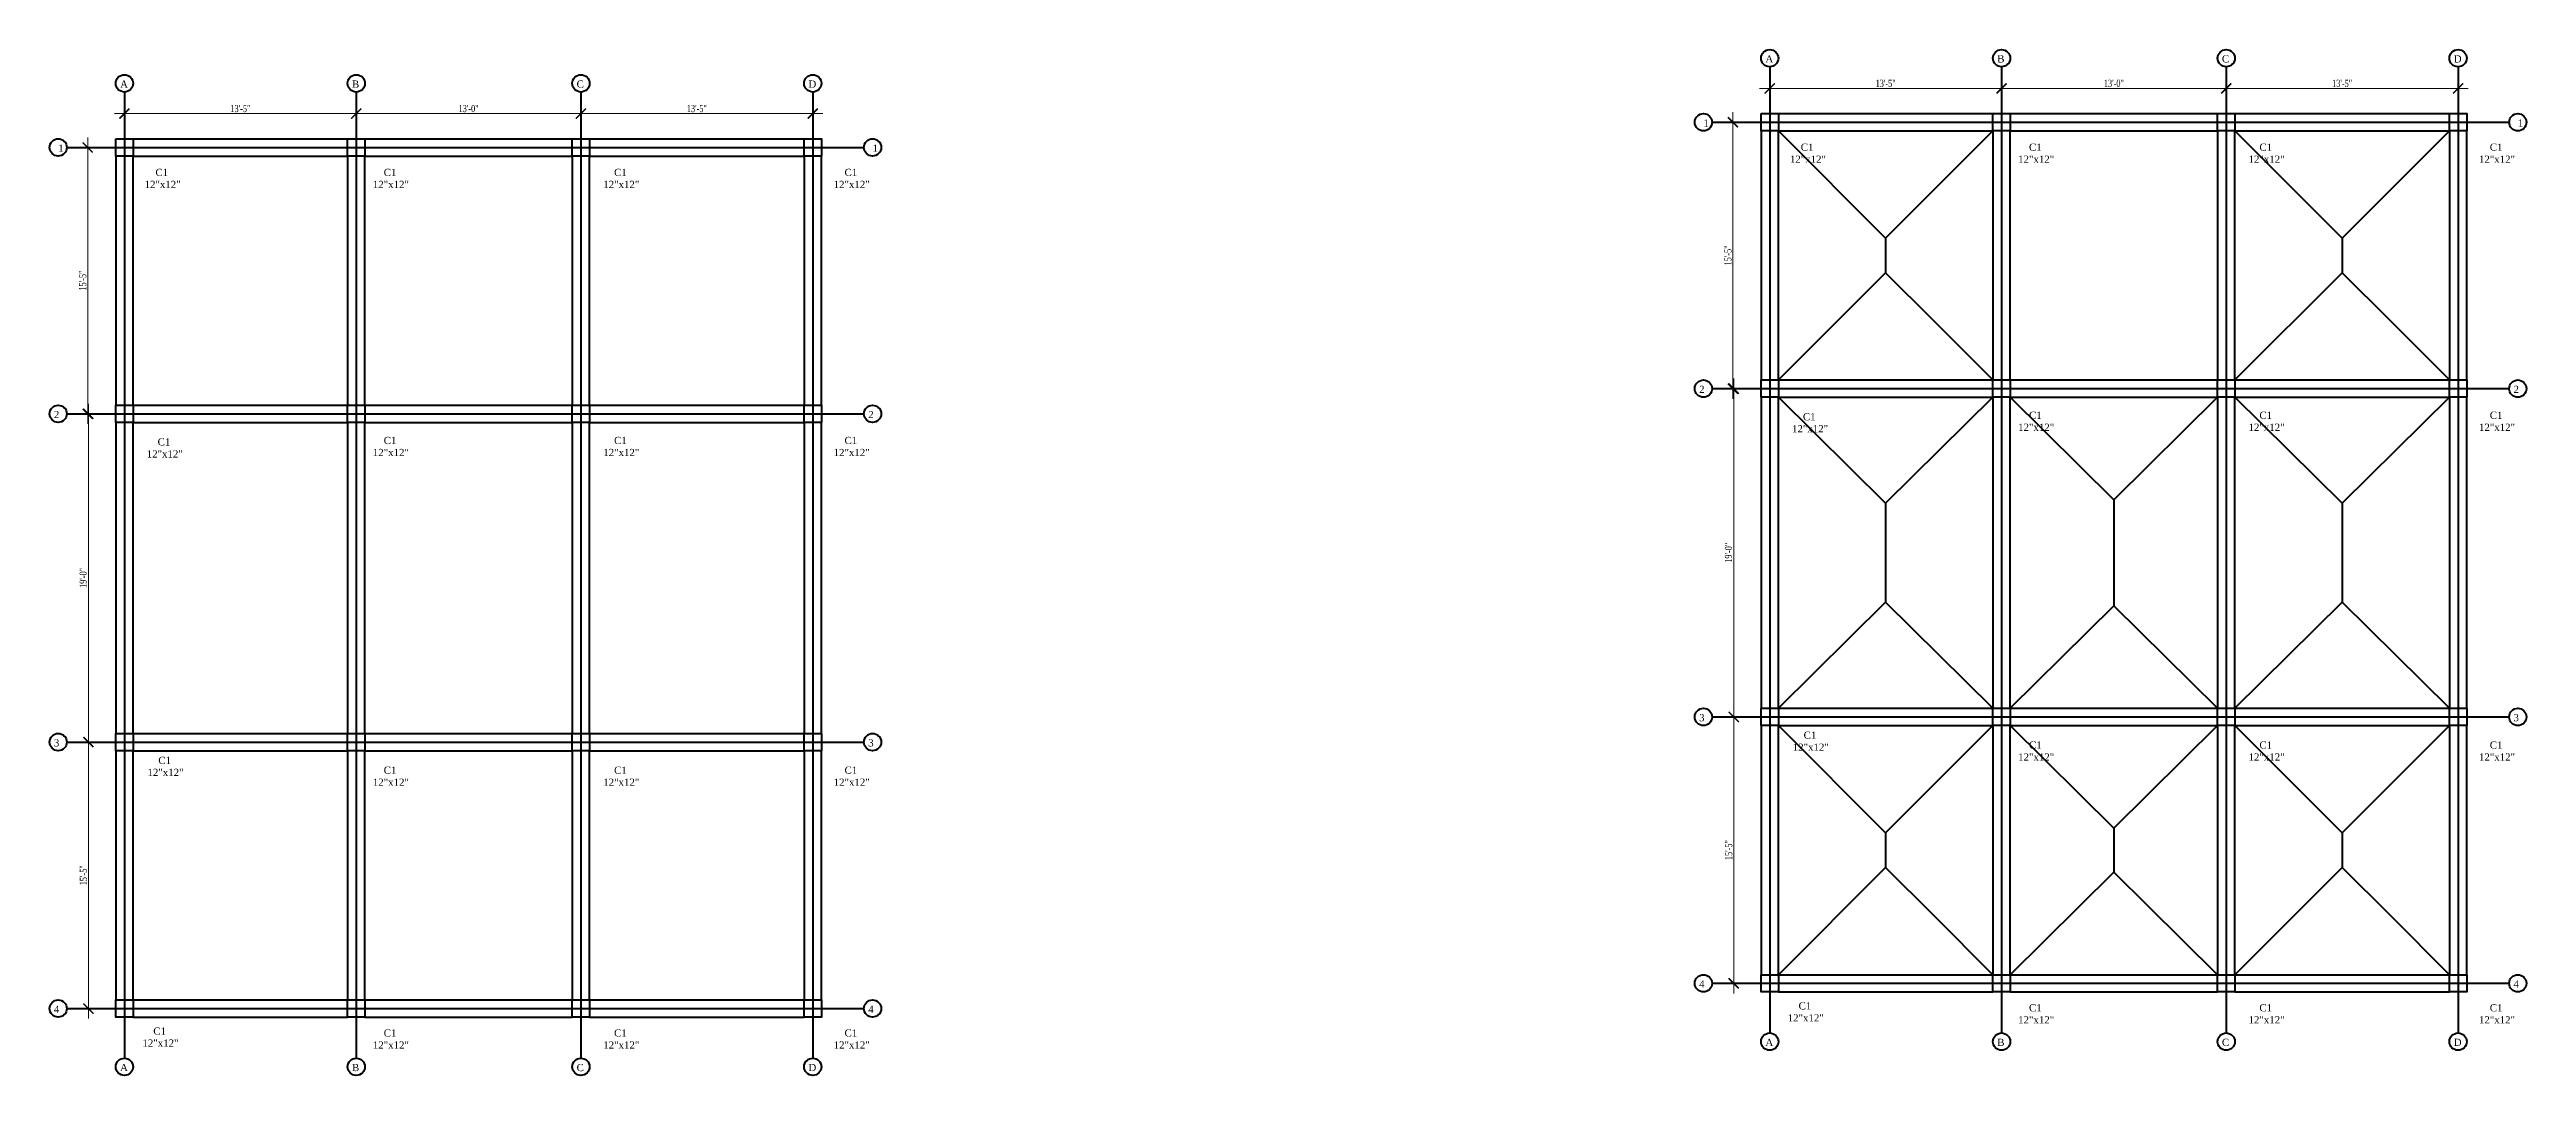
# Model space of a CAD drawing. Header units: inches. Extents: x -79350 to 491628, y -93215 to 155882.
# Drawn here: x -37226 to -35506, y -10652 to -9940 of the extents above; entities that cross this region are included whole.
import ezdxf

# ---------------------------------------------------------------- set-up
doc = ezdxf.new("R2010")
doc.units = ezdxf.units.IN
doc.header["$MEASUREMENT"] = 0
doc.linetypes.add('ACAD_ISO03W100', pattern=[30, 12, -18])
doc.layers.get('0').update_dxf_attribs({"lineweight": 30})
for name, color, linetype, lineweight in [('Beam Line', 6, 'ACAD_ISO03W100', 25), ('Column', 1, 'Continuous', 30), ('LINE', 7, 'Continuous', 20)]:
    doc.layers.add(name, color=color, linetype=linetype, lineweight=lineweight)
doc.styles.get("Standard").update_dxf_attribs({"font": 'times.ttf', "height": 12})
doc.styles.add('Text', font='times.ttf', dxfattribs={"width": 0.75, "height": 5})
doc.dimstyles.new('Grid Dimension', dxfattribs={"dimscale": 0, "dimtxt": 5, "dimasz": 7, "dimexe": 7, "dimexo": 1, "dimgap": 1, "dimtad": 1, "dimdec": 0, "dimlfac": -1, "dimzin": 3, "dimdsep": 46, "dimlunit": 3, "dimtxsty": 'Text', "dimblk": 'ARCHTICK', "dimcen": 0.9, "dimdle": 7, "dimclrt": 5, "dimadec": 0, "dimazin": 0, "dimtfac": 0.75, "dimtdec": 0, "dimtix": 1, "dimtofl": 0, "dimtmove": 0, "dimatfit": 0, "dimldrblk": 'ARCHTICK', "dimfxl": 1, "dimtolj": 1, "dimtzin": 0, "dimlwd": -1, "dimlwe": -1, "dimarcsym": 0})

msp = doc.modelspace()

# ---------------------------------------------------------------- texts
at = {"layer": 'LINE', "lineweight": 40, "char_height": 5, "attachment_point": 1}
for s, width, insert in [('A', 24, (-36035, -9944)), ('B', 24, (-35874, -9944)), ('C', 24, (-35718, -9944)), ('D', 24, (-35557, -9944)), ('A', 24, (-37177.5, -9961.5)), ('B', 24, (-37016.5, -9961.5)), ('C', 24, (-36860.5, -9961.5)), ('D', 24, (-36699.5, -9961.5)), ('1', 24, (-36078, -9988.5)), ('1', 24, (-35512.5, -9988.5)), ('1', 24, (-37220.5, -10006)), ('1', 24, (-36655, -10006)), ('{\\C5;    C1^J12"x12"}', 37, (-36018, -10005.33)), ('{\\C5;    C1^J12"x12"}', 37, (-35859.5, -10005.33)), ('{\\C5;    C1^J12"x12"}', 37, (-35699.5, -10005.33)), ('{\\C5;    C1^J12"x12"}', 37, (-35539.5, -10005.33)), ('{\\C5;    C1^J12"x12"}', 37, (-37160.5, -10022.83)), ('{\\C5;    C1^J12"x12"}', 37, (-37002, -10022.83)), ('{\\C5;    C1^J12"x12"}', 37, (-36842, -10022.83)), ('{\\C5;    C1^J12"x12"}', 37, (-36682, -10022.83)), ('2', 24, (-36081, -10173.5)), ('2', 24, (-35515.5, -10173.5)), ('2', 24, (-37223.5, -10191)), ('2', 24, (-36658, -10191)), ('{\\C5;    C1^J12"x12"}', 37, (-36016.5, -10192.5)), ('{\\C5;    C1^J12"x12"}', 37, (-35859.5, -10191.5)), ('{\\C5;    C1^J12"x12"}', 37, (-35699.5, -10191.5)), ('{\\C5;    C1^J12"x12"}', 37, (-35539.5, -10191.5)), ('{\\C5;    C1^J12"x12"}', 37, (-37159, -10210)), ('{\\C5;    C1^J12"x12"}', 37, (-37002, -10209)), ('{\\C5;    C1^J12"x12"}', 37, (-36842, -10209)), ('{\\C5;    C1^J12"x12"}', 37, (-36682, -10209)), ('3', 24, (-36081, -10401.5)), ('3', 24, (-35515.5, -10401.5)), ('3', 24, (-37223.5, -10419)), ('3', 24, (-36658, -10419)), ('{\\C5;    C1^J12"x12"}', 37, (-36016, -10413.67)), ('{\\C5;    C1^J12"x12"}', 37, (-35859.5, -10420.5)), ('{\\C5;    C1^J12"x12"}', 37, (-35699.5, -10420.5)), ('{\\C5;    C1^J12"x12"}', 37, (-35539.5, -10420.5)), ('{\\C5;    C1^J12"x12"}', 37, (-37158.5, -10431.17)), ('{\\C5;    C1^J12"x12"}', 37, (-37002, -10438)), ('{\\C5;    C1^J12"x12"}', 37, (-36842, -10438)), ('{\\C5;    C1^J12"x12"}', 37, (-36682, -10438)), ('4', 24, (-36081, -10586.5)), ('4', 24, (-35515.5, -10586.5)), ('4', 24, (-37223.5, -10604)), ('4', 24, (-36658, -10604)), ('{\\C5;    C1^J12"x12"}', 37, (-36019.5, -10601.67)), ('{\\C5;    C1^J12"x12"}', 37, (-35859.5, -10603)), ('{\\C5;    C1^J12"x12"}', 37, (-35699.5, -10603)), ('{\\C5;    C1^J12"x12"}', 37, (-35539.5, -10603)), ('{\\C5;    C1^J12"x12"}', 37, (-37162, -10619.17)), ('{\\C5;    C1^J12"x12"}', 37, (-37002, -10620.5)), ('{\\C5;    C1^J12"x12"}', 37, (-36842, -10620.5)), ('{\\C5;    C1^J12"x12"}', 37, (-36682, -10620.5)), ('A', 24, (-36035, -10627)), ('B', 24, (-35874, -10627)), ('C', 24, (-35718, -10627)), ('D', 24, (-35557, -10627)), ('A', 24, (-37177.5, -10644.5)), ('B', 24, (-37016.5, -10644.5)), ('C', 24, (-36860.5, -10644.5)), ('D', 24, (-36699.5, -10644.5))]:
    msp.add_mtext_dynamic_manual_height_columns(s, width=width, gutter_width=60, heights=[0], dxfattribs=dict(at, insert=insert))

# ---------------------------------------------------------------- blocks, each defined once
blk = doc.blocks.new('_ArchTick')
at = {"color": 0, "linetype": 'ByBlock', "const_width": 0.15}
blk.add_lwpolyline([(-0.5, -0.5), (0.5, 0.5)], dxfattribs=at)
blk = doc.blocks.new('*D209')
at = {"layer": 'Defpoints', "color": 0, "lineweight": 40, "transparency": 16777216}
for p in [(-37174.5, -9982), (-37013.5, -9982), (-37013.5, -9984.5)]:
    blk.add_point(p, dxfattribs=at)
at = {"layer": 'LINE', "color": 0, "transparency": 16777216}
for p, q in [((-37181.5, -9984.5), (-37006.5, -9984.5)), ((-37174.5, -9983), (-37174.5, -9991.5)), ((-37013.5, -9983), (-37013.5, -9991.5))]:
    blk.add_line(p, q, dxfattribs=at)
at = {"layer": 'LINE', "color": 0, "transparency": 16777216, "xscale": 7, "yscale": 7, "zscale": 7, "rotation": 180}
blk.add_blockref('_ArchTick', (-37174.5, -9984.5), dxfattribs=at)
at = {"layer": 'LINE', "color": 0, "transparency": 16777216, "xscale": 7, "yscale": 7, "zscale": 7}
blk.add_blockref('_ArchTick', (-37013.5, -9984.5), dxfattribs=at)
at = {"layer": 'LINE', "color": 5, "lineweight": 40, "transparency": 16777216, "insert": (-37094, -9981), "char_height": 5, "attachment_point": 5, "style": 'Text'}
blk.add_mtext('\\A1;13\'-5"', dxfattribs=at)
blk = doc.blocks.new('*D210')
at = {"layer": 'Defpoints', "color": 0, "lineweight": 40, "transparency": 16777216}
for p in [(-37013.5, -9984.5), (-36857.5, -9984.5), (-36857.5, -9984.5)]:
    blk.add_point(p, dxfattribs=at)
at = {"layer": 'LINE', "color": 0, "transparency": 16777216}
for p, q in [((-37020.5, -9984.5), (-36850.5, -9984.5)), ((-37013.5, -9983.5), (-37013.5, -9977.5)), ((-36857.5, -9983.5), (-36857.5, -9977.5))]:
    blk.add_line(p, q, dxfattribs=at)
at = {"layer": 'LINE', "color": 0, "transparency": 16777216, "xscale": 7, "yscale": 7, "zscale": 7, "rotation": 180}
blk.add_blockref('_ArchTick', (-37013.5, -9984.5), dxfattribs=at)
at = {"layer": 'LINE', "color": 0, "transparency": 16777216, "xscale": 7, "yscale": 7, "zscale": 7}
blk.add_blockref('_ArchTick', (-36857.5, -9984.5), dxfattribs=at)
at = {"layer": 'LINE', "color": 5, "lineweight": 40, "transparency": 16777216, "insert": (-36935.5, -9981), "char_height": 5, "attachment_point": 5, "style": 'Text'}
blk.add_mtext('\\A1;13\'-0"', dxfattribs=at)
blk = doc.blocks.new('*D211')
at = {"layer": 'Defpoints', "color": 0, "lineweight": 40, "transparency": 16777216}
for p in [(-36857.5, -9984.5), (-36696.5, -9984.5), (-36696.5, -9984.5)]:
    blk.add_point(p, dxfattribs=at)
at = {"layer": 'LINE', "color": 0, "transparency": 16777216}
for p, q in [((-36864.5, -9984.5), (-36689.5, -9984.5)), ((-36857.5, -9983.5), (-36857.5, -9977.5)), ((-36696.5, -9983.5), (-36696.5, -9977.5))]:
    blk.add_line(p, q, dxfattribs=at)
at = {"layer": 'LINE', "color": 0, "transparency": 16777216, "xscale": 7, "yscale": 7, "zscale": 7, "rotation": 180}
blk.add_blockref('_ArchTick', (-36857.5, -9984.5), dxfattribs=at)
at = {"layer": 'LINE', "color": 0, "transparency": 16777216, "xscale": 7, "yscale": 7, "zscale": 7}
blk.add_blockref('_ArchTick', (-36696.5, -9984.5), dxfattribs=at)
at = {"layer": 'LINE', "color": 5, "lineweight": 40, "transparency": 16777216, "insert": (-36777, -9981), "char_height": 5, "attachment_point": 5, "style": 'Text'}
blk.add_mtext('\\A1;13\'-5"', dxfattribs=at)
blk = doc.blocks.new('*D212')
at = {"layer": 'Defpoints', "color": 0, "lineweight": 40, "transparency": 16777216}
for p in [(-37214.5, -10008), (-37214.5, -10193), (-37200, -10193)]:
    blk.add_point(p, dxfattribs=at)
at = {"layer": 'LINE', "color": 0, "transparency": 16777216}
for p, q in [((-37213.5, -10008), (-37193, -10008)), ((-37200, -10001), (-37200, -10200)), ((-37213.5, -10193), (-37193, -10193))]:
    blk.add_line(p, q, dxfattribs=at)
at = {"layer": 'LINE', "color": 0, "transparency": 16777216, "xscale": 7, "yscale": 7, "zscale": 7}
for p, rotation in [((-37200, -10008), 90), ((-37200, -10193), 270)]:
    blk.add_blockref('_ArchTick', p, dxfattribs=dict(at, rotation=rotation))
at = {"layer": 'LINE', "color": 5, "lineweight": 40, "transparency": 16777216, "insert": (-37203.5, -10100.5), "char_height": 5, "attachment_point": 5, "rotation": 90, "style": 'Text'}
blk.add_mtext('\\A1;15\'-5"', dxfattribs=at)
blk = doc.blocks.new('*D213')
at = {"layer": 'Defpoints', "color": 0, "lineweight": 40, "transparency": 16777216}
for p in [(-37199.5, -10193), (-37199.5, -10421), (-37199.5, -10421)]:
    blk.add_point(p, dxfattribs=at)
at = {"layer": 'LINE', "color": 0, "transparency": 16777216}
for p, q in [((-37200.5, -10193), (-37206.5, -10193)), ((-37199.5, -10186), (-37199.5, -10428)), ((-37200.5, -10421), (-37206.5, -10421))]:
    blk.add_line(p, q, dxfattribs=at)
at = {"layer": 'LINE', "color": 0, "transparency": 16777216, "xscale": 7, "yscale": 7, "zscale": 7}
for p, rotation in [((-37199.5, -10193), 90), ((-37199.5, -10421), 270)]:
    blk.add_blockref('_ArchTick', p, dxfattribs=dict(at, rotation=rotation))
at = {"layer": 'LINE', "color": 5, "lineweight": 40, "transparency": 16777216, "insert": (-37203.1, -10307), "char_height": 5, "attachment_point": 5, "rotation": 90, "style": 'Text'}
blk.add_mtext('\\A1;19\'-0"', dxfattribs=at)
blk = doc.blocks.new('*D214')
at = {"layer": 'Defpoints', "color": 0, "lineweight": 40, "transparency": 16777216}
for p in [(-37199.5, -10421), (-37199.5, -10606), (-37199.5, -10606)]:
    blk.add_point(p, dxfattribs=at)
at = {"layer": 'LINE', "color": 0, "transparency": 16777216}
for p, q in [((-37200.5, -10421), (-37206.5, -10421)), ((-37199.5, -10414), (-37199.5, -10613)), ((-37200.5, -10606), (-37206.5, -10606))]:
    blk.add_line(p, q, dxfattribs=at)
at = {"layer": 'LINE', "color": 0, "transparency": 16777216, "xscale": 7, "yscale": 7, "zscale": 7}
for p, rotation in [((-37199.5, -10421), 90), ((-37199.5, -10606), 270)]:
    blk.add_blockref('_ArchTick', p, dxfattribs=dict(at, rotation=rotation))
at = {"layer": 'LINE', "color": 5, "lineweight": 40, "transparency": 16777216, "insert": (-37203, -10513.5), "char_height": 5, "attachment_point": 5, "rotation": 90, "style": 'Text'}
blk.add_mtext('\\A1;15\'-5"', dxfattribs=at)
blk = doc.blocks.new('*D229')
at = {"layer": 'Defpoints', "color": 0, "lineweight": 40, "transparency": 16777216}
for p in [(-36032, -9964.5), (-35871, -9964.5), (-35871, -9967)]:
    blk.add_point(p, dxfattribs=at)
at = {"layer": 'LINE', "color": 0, "transparency": 16777216}
for p, q in [((-36039, -9967), (-35864, -9967)), ((-36032, -9965.5), (-36032, -9974)), ((-35871, -9965.5), (-35871, -9974))]:
    blk.add_line(p, q, dxfattribs=at)
at = {"layer": 'LINE', "color": 0, "transparency": 16777216, "xscale": 7, "yscale": 7, "zscale": 7, "rotation": 180}
blk.add_blockref('_ArchTick', (-36032, -9967), dxfattribs=at)
at = {"layer": 'LINE', "color": 0, "transparency": 16777216, "xscale": 7, "yscale": 7, "zscale": 7}
blk.add_blockref('_ArchTick', (-35871, -9967), dxfattribs=at)
at = {"layer": 'LINE', "color": 5, "lineweight": 40, "transparency": 16777216, "insert": (-35951.5, -9963.5), "char_height": 5, "attachment_point": 5, "style": 'Text'}
blk.add_mtext('\\A1;13\'-5"', dxfattribs=at)
blk = doc.blocks.new('*D230')
at = {"layer": 'Defpoints', "color": 0, "lineweight": 40, "transparency": 16777216}
for p in [(-35871, -9967), (-35715, -9967), (-35715, -9967)]:
    blk.add_point(p, dxfattribs=at)
at = {"layer": 'LINE', "color": 0, "transparency": 16777216}
for p, q in [((-35878, -9967), (-35708, -9967)), ((-35871, -9966), (-35871, -9960)), ((-35715, -9966), (-35715, -9960))]:
    blk.add_line(p, q, dxfattribs=at)
at = {"layer": 'LINE', "color": 0, "transparency": 16777216, "xscale": 7, "yscale": 7, "zscale": 7, "rotation": 180}
blk.add_blockref('_ArchTick', (-35871, -9967), dxfattribs=at)
at = {"layer": 'LINE', "color": 0, "transparency": 16777216, "xscale": 7, "yscale": 7, "zscale": 7}
blk.add_blockref('_ArchTick', (-35715, -9967), dxfattribs=at)
at = {"layer": 'LINE', "color": 5, "lineweight": 40, "transparency": 16777216, "insert": (-35793, -9963.5), "char_height": 5, "attachment_point": 5, "style": 'Text'}
blk.add_mtext('\\A1;13\'-0"', dxfattribs=at)
blk = doc.blocks.new('*D231')
at = {"layer": 'Defpoints', "color": 0, "lineweight": 40, "transparency": 16777216}
for p in [(-35715, -9967), (-35554, -9967), (-35554, -9967)]:
    blk.add_point(p, dxfattribs=at)
at = {"layer": 'LINE', "color": 0, "transparency": 16777216}
for p, q in [((-35722, -9967), (-35547, -9967)), ((-35715, -9966), (-35715, -9960)), ((-35554, -9966), (-35554, -9960))]:
    blk.add_line(p, q, dxfattribs=at)
at = {"layer": 'LINE', "color": 0, "transparency": 16777216, "xscale": 7, "yscale": 7, "zscale": 7, "rotation": 180}
blk.add_blockref('_ArchTick', (-35715, -9967), dxfattribs=at)
at = {"layer": 'LINE', "color": 0, "transparency": 16777216, "xscale": 7, "yscale": 7, "zscale": 7}
blk.add_blockref('_ArchTick', (-35554, -9967), dxfattribs=at)
at = {"layer": 'LINE', "color": 5, "lineweight": 40, "transparency": 16777216, "insert": (-35634.5, -9963.5), "char_height": 5, "attachment_point": 5, "style": 'Text'}
blk.add_mtext('\\A1;13\'-5"', dxfattribs=at)
blk = doc.blocks.new('*D232')
at = {"layer": 'Defpoints', "color": 0, "lineweight": 40, "transparency": 16777216}
for p in [(-36072, -9990.5), (-36072, -10175.5), (-36057.5, -10175.5)]:
    blk.add_point(p, dxfattribs=at)
at = {"layer": 'LINE', "color": 0, "transparency": 16777216}
for p, q in [((-36071, -9990.5), (-36050.5, -9990.5)), ((-36057.5, -9983.5), (-36057.5, -10182.5)), ((-36071, -10175.5), (-36050.5, -10175.5))]:
    blk.add_line(p, q, dxfattribs=at)
at = {"layer": 'LINE', "color": 0, "transparency": 16777216, "xscale": 7, "yscale": 7, "zscale": 7}
for p, rotation in [((-36057.5, -9990.5), 90), ((-36057.5, -10175.5), 270)]:
    blk.add_blockref('_ArchTick', p, dxfattribs=dict(at, rotation=rotation))
at = {"layer": 'LINE', "color": 5, "lineweight": 40, "transparency": 16777216, "insert": (-36061, -10083), "char_height": 5, "attachment_point": 5, "rotation": 90, "style": 'Text'}
blk.add_mtext('\\A1;15\'-5"', dxfattribs=at)
blk = doc.blocks.new('*D233')
at = {"layer": 'Defpoints', "color": 0, "lineweight": 40, "transparency": 16777216}
for p in [(-36057, -10175.5), (-36057, -10403.5), (-36057, -10403.5)]:
    blk.add_point(p, dxfattribs=at)
at = {"layer": 'LINE', "color": 0, "transparency": 16777216}
for p, q in [((-36058, -10175.5), (-36064, -10175.5)), ((-36057, -10168.5), (-36057, -10410.5)), ((-36058, -10403.5), (-36064, -10403.5))]:
    blk.add_line(p, q, dxfattribs=at)
at = {"layer": 'LINE', "color": 0, "transparency": 16777216, "xscale": 7, "yscale": 7, "zscale": 7}
for p, rotation in [((-36057, -10175.5), 90), ((-36057, -10403.5), 270)]:
    blk.add_blockref('_ArchTick', p, dxfattribs=dict(at, rotation=rotation))
at = {"layer": 'LINE', "color": 5, "lineweight": 40, "transparency": 16777216, "insert": (-36060.6, -10289.5), "char_height": 5, "attachment_point": 5, "rotation": 90, "style": 'Text'}
blk.add_mtext('\\A1;19\'-0"', dxfattribs=at)
blk = doc.blocks.new('*D234')
at = {"layer": 'Defpoints', "color": 0, "lineweight": 40, "transparency": 16777216}
for p in [(-36057, -10403.5), (-36057, -10588.5), (-36057, -10588.5)]:
    blk.add_point(p, dxfattribs=at)
at = {"layer": 'LINE', "color": 0, "transparency": 16777216}
for p, q in [((-36058, -10403.5), (-36064, -10403.5)), ((-36057, -10396.5), (-36057, -10595.5)), ((-36058, -10588.5), (-36064, -10588.5))]:
    blk.add_line(p, q, dxfattribs=at)
at = {"layer": 'LINE', "color": 0, "transparency": 16777216, "xscale": 7, "yscale": 7, "zscale": 7}
for p, rotation in [((-36057, -10403.5), 90), ((-36057, -10588.5), 270)]:
    blk.add_blockref('_ArchTick', p, dxfattribs=dict(at, rotation=rotation))
at = {"layer": 'LINE', "color": 5, "lineweight": 40, "transparency": 16777216, "insert": (-36060.5, -10496), "char_height": 5, "attachment_point": 5, "rotation": 90, "style": 'Text'}
blk.add_mtext('\\A1;15\'-5"', dxfattribs=at)

# ---------------------------------------------------------------- dimensions: what is measured, and where the dimension line sits
at = {"layer": 'LINE', "lineweight": 40}
for base, p1, p2, picture, middle in [((-35871, -9967), (-36032, -9964.5), (-35871, -9964.5), '*D229', (-35951.5, -9963.46)), ((-35715, -9967), (-35871, -9967), (-35715, -9967), '*D230', (-35793, -9963.46)), ((-35554, -9967), (-35715, -9967), (-35554, -9967), '*D231', (-35634.5, -9963.46)), ((-37013.5, -9984.5), (-37174.5, -9982), (-37013.5, -9982), '*D209', (-37094, -9980.96)), ((-36857.5, -9984.5), (-37013.5, -9984.5), (-36857.5, -9984.5), '*D210', (-36935.5, -9980.96)), ((-36696.5, -9984.5), (-36857.5, -9984.5), (-36696.5, -9984.5), '*D211', (-36777, -9980.96))]:
    dim = msp.add_linear_dim(base=base, p1=p1, p2=p2, dimstyle='Grid Dimension', override={"dimscale": 1}, dxfattribs=at)
    dim.commit()
    dim.dimension.update_dxf_attribs({"geometry": picture, "text_midpoint": middle})
for base, p1, p2, picture, middle in [((-36057.5, -10175.5), (-36072, -9990.5), (-36072, -10175.5), '*D232', (-36057.5, -10083)), ((-37200, -10193), (-37214.5, -10008), (-37214.5, -10193), '*D212', (-37200, -10100.5))]:
    dim = msp.add_linear_dim(base=base, p1=p1, p2=p2, angle=90, dimstyle='Grid Dimension', override={"dimscale": 1}, dxfattribs=at)
    dim.commit()
    dim.dimension.update_dxf_attribs({"geometry": picture, "text_midpoint": middle, "dimtype": 160})
for base, p1, p2, picture, middle in [((-36057, -10403.5), (-36057, -10175.5), (-36057, -10403.5), '*D233', (-36060.55, -10289.5)), ((-37199.5, -10421), (-37199.5, -10193), (-37199.5, -10421), '*D213', (-37203.05, -10307)), ((-36057, -10588.5), (-36057, -10403.5), (-36057, -10588.5), '*D234', (-36060.54, -10496)), ((-37199.5, -10606), (-37199.5, -10421), (-37199.5, -10606), '*D214', (-37203.04, -10513.5))]:
    dim = msp.add_linear_dim(base=base, p1=p1, p2=p2, angle=90, dimstyle='Grid Dimension', override={"dimscale": 1}, dxfattribs=at)
    dim.commit()
    dim.dimension.update_dxf_attribs({"geometry": picture, "text_midpoint": middle})

# ---------------------------------------------------------------- linework, layer by layer
at = {"layer": 'Beam Line', "linetype": 'ByBlock', "lineweight": 40}
for p, q in [((-36026, -9984.5), (-35877, -9984.5)), ((-35865, -9984.5), (-35721, -9984.5)), ((-35709, -9984.5), (-35560, -9984.5)), ((-37168.5, -10002), (-37019.5, -10002)), ((-37007.5, -10002), (-36863.5, -10002)), ((-36851.5, -10002), (-36702.5, -10002)), ((-36026, -9996.5), (-35877, -9996.5)), ((-35865, -9996.5), (-35721, -9996.5)), ((-35709, -9996.5), (-35560, -9996.5)), ((-37168.5, -10014), (-37019.5, -10014)), ((-37007.5, -10014), (-36863.5, -10014)), ((-36851.5, -10014), (-36702.5, -10014)), ((-36026, -10169.5), (-35877, -10169.5)), ((-36026, -10181.5), (-35877, -10181.5)), ((-35865, -10169.5), (-35715, -10169.5)), ((-35865, -10181.5), (-35721, -10181.5)), ((-35709, -10169.5), (-35560, -10169.5)), ((-35709, -10181.5), (-35560, -10181.5)), ((-37168.5, -10187), (-37019.5, -10187)), ((-37168.5, -10199), (-37019.5, -10199)), ((-37007.5, -10187), (-36857.5, -10187)), ((-37007.5, -10199), (-36863.5, -10199)), ((-36851.5, -10187), (-36702.5, -10187)), ((-36851.5, -10199), (-36702.5, -10199)), ((-36026, -10397.5), (-35877, -10397.5)), ((-35865, -10397.5), (-35721, -10397.5)), ((-35709, -10397.5), (-35560, -10397.5)), ((-37168.5, -10415), (-37019.5, -10415)), ((-37007.5, -10415), (-36863.5, -10415)), ((-36851.5, -10415), (-36702.5, -10415)), ((-36026, -10409.5), (-35877, -10409.5)), ((-35865, -10409.5), (-35721, -10409.5)), ((-35709, -10409.5), (-35560, -10409.5)), ((-37168.5, -10427), (-37019.5, -10427)), ((-37007.5, -10427), (-36863.5, -10427)), ((-36851.5, -10427), (-36702.5, -10427)), ((-36026, -10582.5), (-35877, -10582.5)), ((-36026, -10594.5), (-35877, -10594.5)), ((-35865, -10582.5), (-35721, -10582.5)), ((-35865, -10594.5), (-35721, -10594.5)), ((-35709, -10582.5), (-35560, -10582.5)), ((-35709, -10594.5), (-35560, -10594.5)), ((-37168.5, -10600), (-37019.5, -10600)), ((-37168.5, -10612), (-37019.5, -10612)), ((-37007.5, -10600), (-36863.5, -10600)), ((-37007.5, -10612), (-36863.5, -10612)), ((-36851.5, -10600), (-36702.5, -10600)), ((-36851.5, -10612), (-36702.5, -10612))]:
    msp.add_line(p, q, dxfattribs=at)
at = {"layer": 'Beam Line', "color": 6, "linetype": 'ByBlock', "lineweight": 40}
for p, q in [((-36038, -9996.5), (-36038, -10169.5)), ((-36026, -10169.5), (-36026, -9996.5)), ((-35877, -9996.5), (-35877, -10169.5)), ((-35865, -10169.5), (-35865, -9996.5)), ((-35721, -9996.5), (-35721, -10169.5)), ((-35709, -10169.5), (-35709, -9996.5)), ((-35560, -9996.5), (-35560, -10169.5)), ((-35548, -10169.5), (-35548, -9996.5)), ((-37180.5, -10014), (-37180.5, -10187)), ((-37168.5, -10187), (-37168.5, -10014)), ((-37019.5, -10014), (-37019.5, -10187)), ((-37007.5, -10187), (-37007.5, -10014)), ((-36863.5, -10014), (-36863.5, -10187)), ((-36851.5, -10187), (-36851.5, -10014)), ((-36702.5, -10014), (-36702.5, -10187)), ((-36690.5, -10187), (-36690.5, -10014)), ((-36038, -10181.5), (-36038, -10397.5)), ((-36026, -10397.5), (-36026, -10181.5)), ((-35877, -10181.5), (-35877, -10397.5)), ((-35865, -10397.5), (-35865, -10181.5)), ((-35721, -10181.5), (-35721, -10397.5)), ((-35709, -10397.5), (-35709, -10181.5)), ((-35560, -10181.5), (-35560, -10397.5)), ((-35548, -10397.5), (-35548, -10181.5)), ((-37180.5, -10199), (-37180.5, -10415)), ((-37168.5, -10415), (-37168.5, -10199)), ((-37019.5, -10199), (-37019.5, -10415)), ((-37007.5, -10415), (-37007.5, -10199)), ((-36863.5, -10199), (-36863.5, -10415)), ((-36851.5, -10415), (-36851.5, -10199)), ((-36702.5, -10199), (-36702.5, -10415)), ((-36690.5, -10415), (-36690.5, -10199)), ((-36038, -10409.5), (-36038, -10582.5)), ((-36026, -10582.5), (-36026, -10409.5)), ((-35877, -10409.5), (-35877, -10582.5)), ((-35865, -10582.5), (-35865, -10409.5)), ((-35721, -10409.5), (-35721, -10582.5)), ((-35709, -10582.5), (-35709, -10409.5)), ((-35560, -10409.5), (-35560, -10582.5)), ((-35548, -10582.5), (-35548, -10409.5)), ((-37180.5, -10427), (-37180.5, -10600)), ((-37168.5, -10600), (-37168.5, -10427)), ((-37019.5, -10427), (-37019.5, -10600)), ((-37007.5, -10600), (-37007.5, -10427)), ((-36863.5, -10427), (-36863.5, -10600)), ((-36851.5, -10600), (-36851.5, -10427)), ((-36702.5, -10427), (-36702.5, -10600)), ((-36690.5, -10600), (-36690.5, -10427))]:
    msp.add_line(p, q, dxfattribs=at)
at = {"layer": 'Column', "lineweight": 40}
for points in [[(-36038, -9984.5), (-36026, -9984.5), (-36026, -9996.5), (-36038, -9996.5)], [(-35877, -9984.5), (-35865, -9984.5), (-35865, -9996.5), (-35877, -9996.5)], [(-35721, -9984.5), (-35709, -9984.5), (-35709, -9996.5), (-35721, -9996.5)], [(-35560, -9984.5), (-35548, -9984.5), (-35548, -9996.5), (-35560, -9996.5)], [(-37180.5, -10002), (-37168.5, -10002), (-37168.5, -10014), (-37180.5, -10014)], [(-37019.5, -10002), (-37007.5, -10002), (-37007.5, -10014), (-37019.5, -10014)], [(-36863.5, -10002), (-36851.5, -10002), (-36851.5, -10014), (-36863.5, -10014)], [(-36702.5, -10002), (-36690.5, -10002), (-36690.5, -10014), (-36702.5, -10014)], [(-36038, -10169.5), (-36026, -10169.5), (-36026, -10181.5), (-36038, -10181.5)], [(-35877, -10169.5), (-35865, -10169.5), (-35865, -10181.5), (-35877, -10181.5)], [(-35721, -10169.5), (-35709, -10169.5), (-35709, -10181.5), (-35721, -10181.5)], [(-35560, -10169.5), (-35548, -10169.5), (-35548, -10181.5), (-35560, -10181.5)], [(-37180.5, -10187), (-37168.5, -10187), (-37168.5, -10199), (-37180.5, -10199)], [(-37019.5, -10187), (-37007.5, -10187), (-37007.5, -10199), (-37019.5, -10199)], [(-36863.5, -10187), (-36851.5, -10187), (-36851.5, -10199), (-36863.5, -10199)], [(-36702.5, -10187), (-36690.5, -10187), (-36690.5, -10199), (-36702.5, -10199)], [(-36038, -10397.5), (-36026, -10397.5), (-36026, -10409.5), (-36038, -10409.5)], [(-35877, -10397.5), (-35865, -10397.5), (-35865, -10409.5), (-35877, -10409.5)], [(-35721, -10397.5), (-35709, -10397.5), (-35709, -10409.5), (-35721, -10409.5)], [(-35560, -10397.5), (-35548, -10397.5), (-35548, -10409.5), (-35560, -10409.5)], [(-37180.5, -10415), (-37168.5, -10415), (-37168.5, -10427), (-37180.5, -10427)], [(-37019.5, -10415), (-37007.5, -10415), (-37007.5, -10427), (-37019.5, -10427)], [(-36863.5, -10415), (-36851.5, -10415), (-36851.5, -10427), (-36863.5, -10427)], [(-36702.5, -10415), (-36690.5, -10415), (-36690.5, -10427), (-36702.5, -10427)], [(-36038, -10582.5), (-36026, -10582.5), (-36026, -10594.5), (-36038, -10594.5)], [(-35877, -10582.5), (-35865, -10582.5), (-35865, -10594.5), (-35877, -10594.5)], [(-35721, -10582.5), (-35709, -10582.5), (-35709, -10594.5), (-35721, -10594.5)], [(-35560, -10582.5), (-35548, -10582.5), (-35548, -10594.5), (-35560, -10594.5)], [(-37180.5, -10600), (-37168.5, -10600), (-37168.5, -10612), (-37180.5, -10612)], [(-37019.5, -10600), (-37007.5, -10600), (-37007.5, -10612), (-37019.5, -10612)], [(-36863.5, -10600), (-36851.5, -10600), (-36851.5, -10612), (-36863.5, -10612)], [(-36702.5, -10600), (-36690.5, -10600), (-36690.5, -10612), (-36702.5, -10612)]]:
    msp.add_lwpolyline(points, close=True, dxfattribs=at)
at = {"layer": 'LINE', "lineweight": 40}
for p, q in [((-36032, -9952), (-36032, -10623)), ((-35871, -9952), (-35871, -10623)), ((-35715, -9952), (-35715, -10623)), ((-35554, -9952), (-35554, -10623)), ((-37174.5, -9969.5), (-37174.5, -10640.5)), ((-37013.5, -9969.5), (-37013.5, -10640.5)), ((-36857.5, -9969.5), (-36857.5, -10640.5)), ((-36696.5, -9969.5), (-36696.5, -10640.5)), ((-36072, -9990.5), (-35518.5, -9990.5)), ((-37214.5, -10008), (-36661, -10008)), ((-36072, -10175.5), (-35518.5, -10175.5)), ((-37214.5, -10193), (-36661, -10193)), ((-36072, -10403.5), (-35518.5, -10403.5)), ((-37214.5, -10421), (-36661, -10421)), ((-36072, -10588.5), (-35518.5, -10588.5)), ((-37214.5, -10606), (-36661, -10606))]:
    msp.add_line(p, q, dxfattribs=at)
at = {"layer": 'LINE', "linetype": 'ByBlock', "lineweight": 40}
for p, q in [((-36026, -9996.5), (-35951.5, -10071)), ((-35877, -9996.5), (-35918.25, -10037.75)), ((-35709, -9996.5), (-35634.5, -10071)), ((-35560, -9996.5), (-35601.25, -10037.75)), ((-35918.25, -10037.75), (-35951.5, -10071)), ((-35601.25, -10037.75), (-35634.5, -10071)), ((-35951.5, -10071), (-35951.5, -10095)), ((-35634.5, -10071), (-35634.5, -10095)), ((-36026, -10169.5), (-35951.5, -10095)), ((-35918.25, -10128.25), (-35951.5, -10095)), ((-35709, -10169.5), (-35634.5, -10095)), ((-35601.25, -10128.25), (-35634.5, -10095)), ((-35877, -10169.5), (-35918.25, -10128.25)), ((-35918.25, -10128.25), (-35918.25, -10128.25)), ((-35918.25, -10128.25), (-35918.25, -10128.25)), ((-35560, -10169.5), (-35601.25, -10128.25)), ((-36026, -10181.5), (-35951.5, -10255.09)), ((-35877, -10181.5), (-35951.5, -10255.09)), ((-35865, -10181.5), (-35793, -10252.66)), ((-35721, -10181.5), (-35793, -10252.66)), ((-35709, -10181.5), (-35634.5, -10255.09)), ((-35560, -10181.5), (-35634.5, -10255.09)), ((-35951.5, -10255.09), (-35951.5, -10323.91)), ((-35793, -10252.66), (-35793, -10326.34)), ((-35634.5, -10255.09), (-35634.5, -10323.91)), ((-36026, -10397.5), (-35951.5, -10323.91)), ((-35877, -10397.5), (-35951.5, -10323.91)), ((-35865, -10397.5), (-35793, -10326.34)), ((-35721, -10397.5), (-35793, -10326.34)), ((-35709, -10397.5), (-35634.5, -10323.91)), ((-35560, -10397.5), (-35634.5, -10323.91)), ((-36026, -10409.5), (-35951.5, -10484)), ((-35877, -10409.5), (-35918.25, -10450.75)), ((-35865, -10409.5), (-35793, -10480.8)), ((-35721, -10409.5), (-35793, -10480.8)), ((-35709, -10409.5), (-35634.5, -10484)), ((-35560, -10409.5), (-35601.25, -10450.75)), ((-35918.25, -10450.75), (-35951.5, -10484)), ((-35601.25, -10450.75), (-35634.5, -10484)), ((-35951.5, -10484), (-35951.5, -10508)), ((-35793, -10480.8), (-35793, -10511.2)), ((-35634.5, -10484), (-35634.5, -10508)), ((-36026, -10582.5), (-35951.5, -10508)), ((-35918.25, -10541.25), (-35951.5, -10508)), ((-35709, -10582.5), (-35634.5, -10508)), ((-35601.25, -10541.25), (-35634.5, -10508)), ((-35865, -10582.5), (-35793, -10511.2)), ((-35721, -10582.5), (-35793, -10511.2)), ((-35877, -10582.5), (-35918.25, -10541.25)), ((-35560, -10582.5), (-35601.25, -10541.25))]:
    msp.add_line(p, q, dxfattribs=at)
at = {"layer": 'LINE', "lineweight": 40}
for centre in [(-36032, -9946), (-35871, -9946), (-35715, -9946), (-35554, -9946), (-37174.5, -9963.5), (-37013.5, -9963.5), (-36857.5, -9963.5), (-36696.5, -9963.5), (-36078, -9990.5), (-35512.5, -9990.5), (-37220.5, -10008), (-36655, -10008), (-36078, -10175.5), (-35512.5, -10175.5), (-37220.5, -10193), (-36655, -10193), (-36078, -10403.5), (-35512.5, -10403.5), (-37220.5, -10421), (-36655, -10421), (-36078, -10588.5), (-35512.5, -10588.5), (-37220.5, -10606), (-36655, -10606), (-36032, -10629), (-35871, -10629), (-35715, -10629), (-35554, -10629), (-37174.5, -10646.5), (-37013.5, -10646.5), (-36857.5, -10646.5), (-36696.5, -10646.5)]:
    msp.add_circle(centre, 6, dxfattribs=at)

msp.set_redraw_order([(e.dxf.handle, doc.entitydb.next_handle()) for e in msp.query("TEXT MTEXT ATTDEF DIMENSION ARC_DIMENSION")])  # texts and dimensions are drawn at this point

doc.saveas('drawing.dxf')
